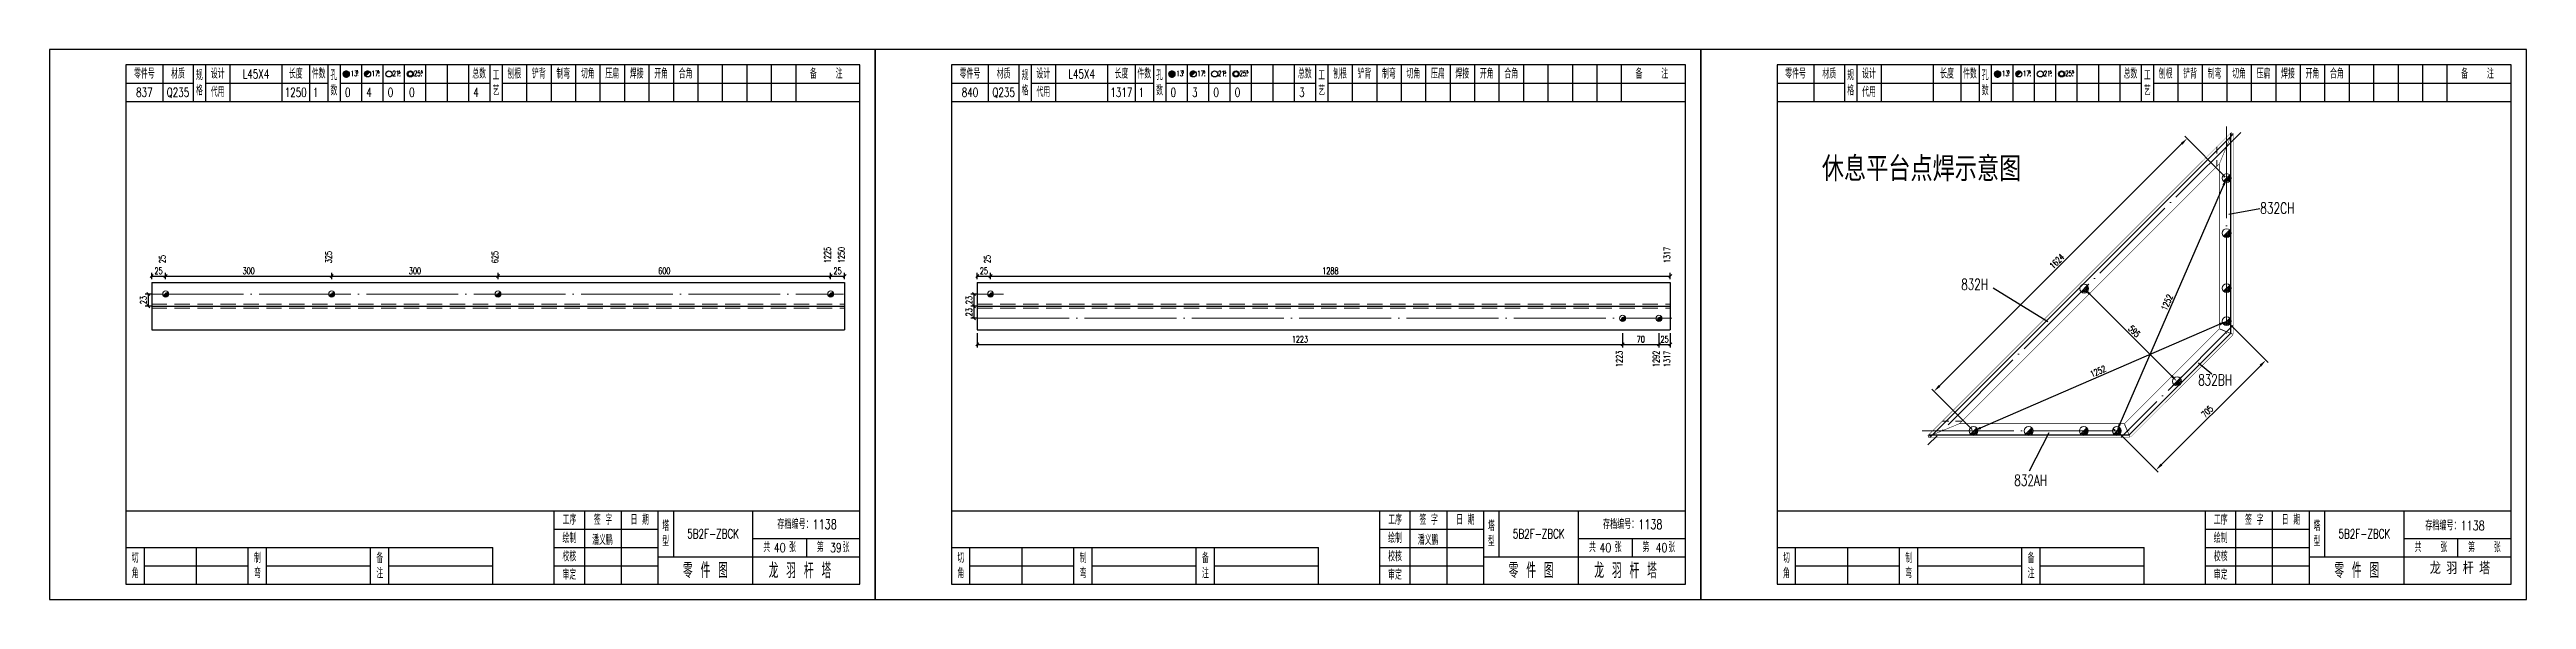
# Model space of a CAD drawing. Header units: millimetres. Extents: x 0 to 30240, y -10896 to -1348.
# Drawn here: x 10260 to 11070, y -6040 to -5860 of the extents above; entities that cross this region are included whole.
import ezdxf
from ezdxf.enums import TextEntityAlignment as Align

# ---------------------------------------------------------------- set-up
doc = ezdxf.new("R2010")
doc.units = ezdxf.units.MM
doc.header["$LTSCALE"] = 20
doc.header["$PDMODE"] = 1
doc.linetypes.add('DASHDOT2X', pattern=[1.75, 1.5, -0.125, 0, -0.125])
doc.linetypes.add('HIDDEN', pattern=[0.375, 0.25, -0.125])
for name, color, linetype, lineweight in [('1', 7, 'Continuous', 25), ('11', 3, 'Continuous', 13), ('2', 1, 'HIDDEN', 13), ('5', 1, 'Continuous', 13), ('7', 2, 'DASHDOT2X', 13)]:
    doc.layers.add(name, color=color, linetype=linetype, lineweight=lineweight)
doc.styles.get("Standard").update_dxf_attribs({"font": 'simplex', "width": 0.7, "bigfont": 'gbhzfs.shx'})
doc.styles.add('SYMBOL_TXT', font='txt.shx', dxfattribs={"width": 0.6})
doc.styles.add('TITLE_TXT', font='simplex.shx', dxfattribs={"width": 0.75, "height": 2.5, "bigfont": 'gbhzfs.shx'})
doc.dimstyles.new('dimStyle3', dxfattribs={"dimtxt": 2.1, "dimasz": 1, "dimexe": 1.05, "dimexo": 0, "dimgap": 0.63, "dimtad": 1, "dimzin": 0, "dimdsep": 46, "dimtxsty": 'standard', "dimblk": 'OBLIQUE', "dimblk1": 'OBLIQUE', "dimblk2": 'OBLIQUE', "dimcen": 0.09, "dimadec": 0, "dimazin": 0, "dimtfac": 1, "dimtdec": 1, "dimtmove": 0, "dimatfit": 3, "dimfxl": 0, "dimtolj": 1, "dimtzin": 0, "dimarcsym": 0})
doc.dimstyles.get("Standard").update_dxf_attribs({"dimtxt": 2.1, "dimasz": 1, "dimexe": 1.05, "dimexo": 0, "dimgap": 0.63, "dimtad": 1, "dimzin": 0, "dimdsep": 46, "dimtxsty": 'standard', "dimblk": 'OBLIQUE', "dimblk1": 'OBLIQUE', "dimblk2": 'OBLIQUE', "dimcen": 0.09, "dimadec": 0, "dimazin": 0, "dimtfac": 1, "dimtdec": 1, "dimtix": 1, "dimtmove": 0, "dimatfit": 3, "dimfxl": 0, "dimtolj": 1, "dimtzin": 0, "dimarcsym": 0})
pattern_1 = [(0, (-3, 0), (0, 0.0125), [])]

msp = doc.modelspace()

# ---------------------------------------------------------------- texts
at = {"style": 'TITLE_TXT', "width": 0.75}
for s, height, p in [('存档编号：1138', 3.0759, (10768.021, -6016.802)), ('存档编号：1138', 3.0759, (11036.928, -6017.211)), ('40', 3, (10496.855, -6024.396)), ('39', 3, (10515.224, -6024.396)), ('潘义鹏', 3, (10707.446, -6021.962)), ('40', 3, (10766.855, -6024.396)), ('40', 3, (10785.224, -6024.396)), ('龙 羽 杆 塔', 5, (10765.166, -6032.902))]:
    msp.add_text(s, height=height, dxfattribs=at).set_placement(p)
at = {"attachment_point": 5, "style": 'TITLE_TXT'}
for s, insert, char_height, width in [('零件号', (10561, -5867.874), 3, 15), ('材质', (10572, -5867.874), 3, 8), ('规格', (10579, -5870.874), 3, 4), ('代用', (10585, -5873.874), 3, 8), ('设计', (10585, -5867.874), 3, 8), ('长度', (10610.5, -5867.874), 3, 8), ('件数', (10618, -5867.874), 3, 6), ('孔数', (10623, -5870.874), 3, 4), ('总数', (10670.5, -5867.874), 3, 7), ('工\\P艺', (10676, -5870.874), 3, 4), ('刨根', (10682, -5867.874), 3, 8), ('铲背', (10690, -5867.874), 3, 8), ('制弯', (10698, -5867.874), 3, 8), ('切角', (10706, -5867.874), 3, 8), ('压扁', (10714, -5867.874), 3, 8), ('焊接', (10722, -5867.874), 3, 8), ('开角', (10730, -5867.874), 3, 8), ('合角', (10738, -5867.874), 3, 8), ('备    注', (10784, -5867.874), 3, 22), ('零件号', (10831, -5867.874), 3, 15), ('材质', (10842, -5867.874), 3, 8), ('规格', (10849, -5870.874), 3, 4), ('代用', (10855, -5873.874), 3, 8), ('设计', (10855, -5867.874), 3, 8), ('长度', (10880.5, -5867.874), 3, 8), ('件数', (10888, -5867.874), 3, 6), ('孔数', (10893, -5870.874), 3, 4), ('总数', (10940.5, -5867.874), 3, 7), ('工\\P艺', (10946, -5870.874), 3, 4), ('刨根', (10952, -5867.874), 3, 8), ('铲背', (10960, -5867.874), 3, 8), ('制弯', (10968, -5867.874), 3, 8), ('切角', (10976, -5867.874), 3, 8), ('压扁', (10984, -5867.874), 3, 8), ('焊接', (10992, -5867.874), 3, 8), ('开角', (11000, -5867.874), 3, 8), ('合角', (11008, -5867.874), 3, 8), ('备    注', (11054, -5867.874), 3, 22), ('{\\fSimSun|b0|i0|c134|p54;休息平台点焊示意图}', (10872.181, -5899.063), 7.08398, 96.02641), ('绘制', (10700, -6019.874), 3, 10), ('工序', (10700, -6013.874), 3, 10), ('签 字', (10711, -6013.874), 3, 12), ('日 期', (10723, -6013.874), 3, 12), ('塔\\P型', (10731.5, -6018.374), 3, 5), ('绘制', (10970, -6019.874), 3, 10), ('工序', (10970, -6013.874), 3, 10), ('签 字', (10981, -6013.874), 3, 12), ('日 期', (10993, -6013.874), 3, 12), ('塔\\P型', (11001.5, -6018.374), 3, 5), ('切\\P角', (10558, -6028.874), 3, 6), ('制\\P弯', (10598, -6028.874), 3, 6), ('备\\P注', (10638, -6028.874), 3, 6), ('校核', (10700, -6025.874), 3, 10), ('共    张', (10768.75, -6022.874), 3, 17.5), ('第    张', (10786.25, -6022.874), 3, 17.5), ('切\\P角', (10828, -6028.874), 3, 6), ('制\\P弯', (10868, -6028.874), 3, 6), ('备\\P注', (10908, -6028.874), 3, 6), ('校核', (10970, -6025.874), 3, 10), ('共    张', (11038.75, -6022.874), 3, 17.5), ('第    张', (11056.25, -6022.874), 3, 17.5), ('审定', (10700, -6031.874), 3, 10), ('零 件 图', (10744.5, -6030.374), 5, 31), ('审定', (10970, -6031.874), 3, 10), ('零 件 图', (11014.5, -6030.374), 5, 31), ('{\\fSimSun|b0|i0|c134|p54;\\H0.7x;龙 羽 杆 塔}', (11048.261, -6029.645), 5, 42.50289)]:
    msp.add_mtext(s, dxfattribs=dict(at, insert=insert, char_height=char_height, width=width))
at = {"layer": '1', "width": 0.7}
for s, p in [('837', (10291, -5873.874)), ('Q235', (10302, -5873.874)), ('L45X4', (10327.5, -5867.874)), ('1250', (10340.5, -5873.874)), ('1', (10347, -5873.874)), ('0', (10357.5, -5873.874)), ('4', (10364.5, -5873.874)), ('0', (10371.5, -5873.874)), ('0', (10378.5, -5873.874)), ('4', (10399.5, -5873.874)), ('840', (10561, -5873.874)), ('Q235', (10572, -5873.874)), ('L45X4', (10597.5, -5867.874)), ('1317', (10610.5, -5873.874)), ('1', (10617, -5873.874)), ('0', (10627.5, -5873.874)), ('3', (10634.5, -5873.874)), ('0', (10641.5, -5873.874)), ('0', (10648.5, -5873.874)), ('3', (10669.5, -5873.874))]:
    msp.add_text(s, height=3, dxfattribs=at).set_placement(p, align=Align.MIDDLE_CENTER)
for s, p in [('25', (10297.931, -5929.804)), ('325', (10352.299, -5929.804)), ('625', (10406.698, -5929.804)), ('1225', (10515.469, -5929.804)), ('1250', (10520, -5929.804)), ('25', (10567.713, -5929.804)), ('1317', (10790, -5929.804))]:
    msp.add_text(s, height=2.1, rotation=90, dxfattribs=at).set_placement(p)
for s, p in [('1223', (10774.374, -5958.469)), ('1292', (10786.452, -5958.469)), ('1317', (10790, -5958.469))]:
    msp.add_text(s, height=2.1, rotation=90, dxfattribs=at).set_placement(p, align=Align.RIGHT)
at = {"layer": '1'}
for s, insert, char_height, width, attachment_point in [('832CH', (10982.964, -5909.996), 3.6029, 10.3435, 1), ('832H', (10885.112, -5934.946), 3.6029, 10.3435, 1), ('832BH', (10962.603, -5966.223), 3.6029, 10.3435, 1), ('832AH', (10902.456, -5999.059), 3.6029, 10.3435, 1), ('5B2F-ZBCK', (10477, -6018.374), 3, 26, 5), ('5B2F-ZBCK', (10747, -6018.374), 3, 26, 5), ('5B2F-ZBCK', (11017, -6018.374), 3, 26, 5)]:
    msp.add_mtext(s, dxfattribs=dict(at, insert=insert, char_height=char_height, width=width, attachment_point=attachment_point))

# ---------------------------------------------------------------- blocks, each defined once
blk = doc.blocks.new('M16')
for p, q in [((-0.71, -0.71), (0.71, 0.71)), ((-0.4, 0), (0.4, 0)), ((0, 0.4), (0, -0.4))]:
    blk.add_line(p, q)
blk.add_circle((0, 0), 1)
for radius in [0.8, 0.6, 0.4, 0.2]:
    blk.add_arc((0, 0), radius, 225, 45)
blk = doc.blocks.new('_Oblique')
at = {"color": 0, "linetype": 'ByBlock', "lineweight": -2}
blk.add_line((-0.5, -0.5), (0.5, 0.5), dxfattribs=at)
blk = doc.blocks.new('M12_HOLE')
h = blk.add_hatch()
h.set_pattern_fill('LINE', scale=0.1, style=0)
h.set_pattern_definition(pattern_1)
h.paths.add_polyline_path([(-5, 0, 1), (-1, 0, 1)])
at = {"color": 7}
blk.add_circle((-3, 0), 2, dxfattribs=at)
at = {"color": 7, "attachment_point": 1, "style": 'SYMBOL_TXT'}
for s, insert, char_height, width in [('13\\f??|b0|i0|c0|p54;.', (-0.1, 2.1), 3.5, 5.707), ('5', (3.7, 2.3), 1.8, 2.931)]:
    blk.add_mtext(s, dxfattribs=dict(at, insert=insert, char_height=char_height, width=width))
blk = doc.blocks.new('M16_HOLE')
h = blk.add_hatch()
h.set_pattern_fill('LINE', scale=0.1, style=0)
h.set_pattern_definition(pattern_1)
h.paths.add_polyline_path([(-1.6, 1.4, 0.668179), (-5, 0, 0.198912), (-4.4, -1.4)])
at = {"color": 7}
blk.add_circle((-3, 0), 2, dxfattribs=at)
at = {"color": 7, "attachment_point": 1, "style": 'SYMBOL_TXT'}
for s, insert, char_height, width in [('17.', (-0.4, 2.1), 3.5, 6.316), ('5', (3.6, 2.3), 1.8, 1.822)]:
    blk.add_mtext(s, dxfattribs=dict(at, insert=insert, char_height=char_height, width=width))
blk = doc.blocks.new('M20_HOLE')
at = {"color": 7}
blk.add_circle((-3, 0), 2, dxfattribs=at)
at = {"color": 7, "attachment_point": 1, "style": 'SYMBOL_TXT'}
for s, insert, char_height, width in [('21.', (-0.7, 2), 3.5, 6.074), ('5', (3.3, 2), 1.8, 1.458)]:
    blk.add_mtext(s, dxfattribs=dict(at, insert=insert, char_height=char_height, width=width))
blk = doc.blocks.new('M24_HOLE')
at = {"color": 7}
for radius in [2, 1.5]:
    blk.add_circle((-3, 0), radius, dxfattribs=at)
at = {"color": 7, "attachment_point": 1, "style": 'SYMBOL_TXT'}
for s, insert, char_height, width in [('25.', (-0.7, 2.1), 3.5, 2.429), ('5', (3.9, 2.3), 1.8, 1.944)]:
    blk.add_mtext(s, dxfattribs=dict(at, insert=insert, char_height=char_height, width=width))
blk = doc.blocks.new('JgCard')
for p, q in [((270, 180), (0, 180)), ((0, 180), (0, 0)), ((270, 0), (270, 180)), ((265, 175), (25, 175)), ((25, 175), (25, 5)), ((37, 175), (37, 163)), ((47, 175), (47, 163)), ((51, 175), (51, 163)), ((59, 175), (59, 163)), ((76, 175), (76, 163)), ((85, 175), (85, 163)), ((91, 175), (91, 163)), ((95, 175), (95, 163)), ((102, 175), (102, 163)), ((109, 175), (109, 163)), ((116, 175), (116, 163)), ((123, 175), (123, 163)), ((130, 175), (130, 163)), ((137, 175), (137, 163)), ((144, 175), (144, 163)), ((148, 175), (148, 163)), ((156, 175), (156, 163)), ((164, 175), (164, 163)), ((172, 175), (172, 163)), ((180, 175), (180, 163)), ((188, 175), (188, 163)), ((196, 175), (196, 163)), ((204, 175), (204, 163)), ((212, 175), (212, 163)), ((220, 175), (220, 163)), ((228, 175), (228, 163)), ((236, 175), (236, 163)), ((244, 175), (244, 163)), ((265, 5), (265, 175)), ((25, 169), (47, 169)), ((25, 163), (265, 163)), ((51, 169), (91, 169)), ((95, 169), (144, 169)), ((148, 169), (265, 169)), ((25, 29), (265, 29)), ((165, 5), (165, 29)), ((175, 5), (175, 29)), ((187, 5), (187, 29)), ((199, 5), (199, 29)), ((204, 29), (204, 14)), ((230, 5), (230, 29)), ((25, 17), (145, 17)), ((31, 5), (31, 17)), ((48, 17), (48, 5)), ((65, 5), (65, 17)), ((71, 5), (71, 17)), ((105, 5), (105, 17)), ((111, 5), (111, 17)), ((145, 5), (145, 17)), ((165, 23), (199, 23)), ((165, 17), (199, 17)), ((230, 20), (265, 20)), ((247.5, 20), (247.5, 14)), ((31, 11), (65, 11)), ((71, 11), (105, 11)), ((111, 11), (145, 11)), ((165, 11), (199, 11)), ((199, 14), (265, 14)), ((0, 0), (270, 0)), ((25, 5), (265, 5))]:
    blk.add_line(p, q)
blk.add_lwpolyline([(96.03, 171.99, -1), (98.03, 171.99, -1)], format="xyb", close=True)
blk.add_point((145, 96))
at = {"xscale": 0.5, "yscale": 0.5, "zscale": 0.5}
for name, p in [('M12_HOLE', (98.53, 171.99)), ('M16_HOLE', (105.5, 172)), ('M20_HOLE', (112.5, 172)), ('M24_HOLE', (119.5, 172))]:
    blk.add_blockref(name, p, dxfattribs=at)
at = {"style": 'TITLE_TXT', "width": 0.75}
for s, height, p in [('存档编号：1138', 3.076, (238.02, 23.07)), ('潘义鹏', 3, (177.45, 17.91)), ('龙 羽 杆 塔', 5, (235.17, 6.97))]:
    blk.add_text(s, height=height, dxfattribs=at).set_placement(p)
at = {"attachment_point": 5, "style": 'TITLE_TXT'}
for s, insert, char_height, width in [('零件号', (31, 172), 3, 15), ('材质', (42, 172), 3, 8), ('规格', (49, 169), 3, 4), ('设计', (55, 172), 3, 8), ('长度', (80.5, 172), 3, 8), ('件数', (88, 172), 3, 6), ('孔数', (93, 169), 3, 4), ('总数', (140.5, 172), 3, 7), ('工\\P艺', (146, 169), 3, 4), ('刨根', (152, 172), 3, 8), ('铲背', (160, 172), 3, 8), ('制弯', (168, 172), 3, 8), ('切角', (176, 172), 3, 8), ('压扁', (184, 172), 3, 8), ('焊接', (192, 172), 3, 8), ('开角', (200, 172), 3, 8), ('合角', (208, 172), 3, 8), ('备    注', (254, 172), 3, 22), ('代用', (55, 166), 3, 8), ('工序', (170, 26), 3, 10), ('签 字', (181, 26), 3, 12), ('日 期', (193, 26), 3, 12), ('塔\\P型', (201.5, 21.5), 3, 5), ('绘制', (170, 20), 3, 10), ('共    张', (238.75, 17), 3, 17.5), ('第    张', (256.25, 17), 3, 17.5), ('切\\P角', (28, 11), 3, 6), ('制\\P弯', (68, 11), 3, 6), ('备\\P注', (108, 11), 3, 6), ('校核', (170, 14), 3, 10), ('审定', (170, 8), 3, 10), ('零 件 图', (214.5, 9.5), 5, 31)]:
    blk.add_mtext(s, dxfattribs=dict(at, insert=insert, char_height=char_height, width=width))
blk = doc.blocks.new('M16X40')
blk.add_line((-0.71, -0.71), (0.71, 0.71))
blk.add_circle((0, 0), 1)
for radius in [0.8, 0.6, 0.4, 0.2]:
    blk.add_arc((0, 0), radius, 225, 45)
blk = doc.blocks.new('M16X50')
blk.add_line((-1, -1), (1, 1))
blk.add_circle((0, 0), 1)
for radius in [0.8, 0.6, 0.4, 0.2]:
    blk.add_arc((0, 0), radius, 225, 45)
blk = doc.blocks.new('*D6990')
at = {"layer": '1', "color": 0, "lineweight": -2}
for p, q in [((10970.96, -5904.24), (10937.03, -5982.41)), ((10971.38, -5901.7), (10970.99, -5901.53)), ((10935.46, -5984.46), (10935.07, -5984.29))]:
    blk.add_line(p, q, dxfattribs=at)
at = {"layer": '1', "color": 0}
for points in [[(10970.58, -5904.08), (10971.34, -5904.41), (10971.95, -5901.95)], [(10936.65, -5982.25), (10937.41, -5982.58), (10936.04, -5984.71)]]:
    blk.add_solid(points, dxfattribs=at)
at = {"layer": 'Defpoints', "color": 0}
for p in [(10971.95, -5901.95), (10936.04, -5984.71), (10936.04, -5984.71)]:
    blk.add_point(p, dxfattribs=at)
at = {"layer": '1', "color": 0, "insert": (10952.45, -5942.66), "char_height": 2.1, "attachment_point": 5, "rotation": 66.5378}
blk.add_mtext('1252', dxfattribs=at)
blk = doc.blocks.new('*D6991')
at = {"layer": '1', "color": 0, "lineweight": -2}
for p, q in [((10891.49, -5983.71), (10969.66, -5949.78)), ((10972.2, -5949.36), (10972.37, -5949.75)), ((10889.45, -5985.28), (10889.62, -5985.67))]:
    blk.add_line(p, q, dxfattribs=at)
at = {"layer": '1', "color": 0}
for points in [[(10969.49, -5949.4), (10969.83, -5950.17), (10971.95, -5948.79)], [(10891.32, -5983.33), (10891.66, -5984.09), (10889.2, -5984.71)]]:
    blk.add_solid(points, dxfattribs=at)
at = {"layer": 'Defpoints', "color": 0}
for p in [(10971.95, -5948.79), (10971.95, -5948.79), (10889.2, -5984.71)]:
    blk.add_point(p, dxfattribs=at)
at = {"layer": '1', "color": 0, "insert": (10929.91, -5965.21), "char_height": 2.1, "attachment_point": 5, "rotation": 23.4622}
blk.add_mtext('1252', dxfattribs=at)
blk = doc.blocks.new('*D6992')
at = {"layer": '1', "color": 0, "lineweight": -2}
for p, q in [((10971.51, -5901.51), (10958.26, -5888.26)), ((10878.02, -5969.99), (10957.24, -5890.77)), ((10888.76, -5984.27), (10875.51, -5971.02))]:
    blk.add_line(p, q, dxfattribs=at)
at = {"layer": '1', "color": 0}
for points in [[(10956.94, -5890.47), (10957.53, -5891.06), (10959, -5889)], [(10877.72, -5969.7), (10878.31, -5970.29), (10876.25, -5971.76)]]:
    blk.add_solid(points, dxfattribs=at)
at = {"layer": 'Defpoints', "color": 0}
for p in [(10959, -5889), (10971.95, -5901.95), (10889.2, -5984.71)]:
    blk.add_point(p, dxfattribs=at)
at = {"layer": '1', "color": 0, "insert": (10916.44, -5929.19), "char_height": 2.1, "attachment_point": 5, "rotation": 45}
blk.add_mtext('1624', dxfattribs=at)
blk = doc.blocks.new('*D6993')
at = {"layer": '1', "color": 0, "lineweight": -2}
for p, q in [((10972.4, -5949.23), (10985.5, -5962.33)), ((10950.6, -5995.74), (10982.99, -5963.36)), ((10936.48, -5985.15), (10949.58, -5998.25))]:
    blk.add_line(p, q, dxfattribs=at)
at = {"layer": '1', "color": 0}
for points in [[(10982.69, -5963.06), (10983.28, -5963.65), (10984.75, -5961.59)], [(10950.31, -5995.45), (10950.9, -5996.04), (10948.84, -5997.51)]]:
    blk.add_solid(points, dxfattribs=at)
at = {"layer": 'Defpoints', "color": 0}
for p in [(10971.95, -5948.79), (10984.75, -5961.59), (10936.04, -5984.71)]:
    blk.add_point(p, dxfattribs=at)
at = {"layer": '1', "color": 0, "insert": (10965.61, -5978.36), "char_height": 2.1, "attachment_point": 5, "rotation": 45}
blk.add_mtext('705', dxfattribs=at)
blk = doc.blocks.new('*D6994')
at = {"layer": '1', "color": 0, "lineweight": -2}
for p, q in [((10925.83, -5937.7), (10926.13, -5937.4)), ((10927.16, -5939.91), (10953.96, -5966.71)), ((10956.17, -5968.03), (10956.47, -5967.73))]:
    blk.add_line(p, q, dxfattribs=at)
at = {"layer": '1', "color": 0}
for points in [[(10927.45, -5939.62), (10926.86, -5940.21), (10925.39, -5938.14)], [(10954.25, -5966.41), (10953.66, -5967), (10955.72, -5968.48)]]:
    blk.add_solid(points, dxfattribs=at)
at = {"layer": 'Defpoints', "color": 0}
for p in [(10925.39, -5938.14), (10955.72, -5968.48), (10955.72, -5968.48)]:
    blk.add_point(p, dxfattribs=at)
at = {"layer": '1', "color": 0, "insert": (10941.75, -5952.12), "char_height": 2.1, "attachment_point": 5, "rotation": 315}
blk.add_mtext('595', dxfattribs=at)

# ---------------------------------------------------------------- dimensions: what is measured, and where the dimension line sits
at = {"layer": '1'}
for p1, p2, distance, text, picture, middle in [((10889.197, -5984.707), (10971.954, -5901.951), 18.313, '1624', '*D6992', (10916.438, -5929.192)), ((10971.954, -5901.951), (10936.035, -5984.707), 0, '1252', '*D6990', (10952.453, -5942.66)), ((10925.391, -5938.143), (10955.725, -5968.477), 0, '595', '*D6994', (10941.746, -5952.122)), ((10889.197, -5984.707), (10971.954, -5948.789), 0, '1252', '*D6991', (10929.907, -5965.207)), ((10936.035, -5984.707), (10971.954, -5948.789), -18.103, '705', '*D6993', (10965.608, -5978.361))]:
    dim = msp.add_aligned_dim(p1=p1, p2=p2, distance=distance, text=text, dimstyle='dimStyle3', override={"dimasz": 2.5, "dimexo": 0.625, "dimzin": 8, "dimcen": 2.5, "dimtdec": 2, "dimtolj": 0, "dimtzin": 8}, dxfattribs=at)
    dim.commit()
    dim.dimension.update_dxf_attribs({"geometry": picture, "text_midpoint": middle})
for base, p1, p2 in [((10292.35, -5939.903), (10293.35, -5943.874), (10293.35, -5939.903)), ((10562.35, -5939.903), (10563.35, -5943.874), (10563.35, -5939.903)), ((10562.35, -5943.874), (10563.35, -5947.846), (10563.35, -5943.874))]:
    msp.add_linear_dim(base=base, p1=p1, p2=p2, angle=90, text='23', dimstyle='standard', dxfattribs=at).render()
at = {"layer": '11'}
for base, p1, p2, text in [((10297.931, -5934.004), (10293.4, -5935.054), (10297.931, -5935.054), '25'), ((10352.303, -5934.004), (10297.931, -5935.054), (10352.303, -5935.054), '300'), ((10406.675, -5934.004), (10352.303, -5935.054), (10406.675, -5935.054), '300'), ((10515.42, -5934.004), (10406.675, -5935.054), (10515.42, -5935.054), '600'), ((10520, -5934.004), (10515.42, -5935.054), (10520, -5935.054), '25'), ((10567.713, -5934.004), (10563.4, -5935.054), (10567.713, -5935.054), '25'), ((10790, -5934.004), (10567.713, -5935.054), (10790, -5935.054), '1288'), ((10774.414, -5956.369), (10563.4, -5952.694), (10774.414, -5952.694), '1223'), ((10786.319, -5956.369), (10774.414, -5952.694), (10786.319, -5952.694), '70'), ((10790, -5956.369), (10786.319, -5952.694), (10790, -5952.694), '25')]:
    msp.add_linear_dim(base=base, p1=p1, p2=p2, text=text, dimstyle='standard', dxfattribs=at).render()

# ---------------------------------------------------------------- linework, layer by layer
for p, q in [((10800, -5859.874), (10530, -5859.874)), ((10530, -5859.874), (10530, -6039.874)), ((10800, -6039.874), (10800, -5859.874)), ((10800, -5859.874), (10800, -6039.874)), ((11070, -5859.874), (10800, -5859.874)), ((11070, -6039.874), (11070, -5859.874)), ((10795, -5864.874), (10555, -5864.874)), ((10555, -5864.874), (10555, -6034.874)), ((10555, -5870.874), (10577, -5870.874)), ((10567, -5864.874), (10567, -5876.874)), ((10577, -5864.874), (10577, -5876.874)), ((10581, -5864.874), (10581, -5876.874)), ((10581, -5870.874), (10621, -5870.874)), ((10589, -5864.874), (10589, -5876.874)), ((10606, -5864.874), (10606, -5876.874)), ((10615, -5864.874), (10615, -5876.874)), ((10621, -5864.874), (10621, -5876.874)), ((10625, -5864.874), (10625, -5876.874)), ((10625, -5870.874), (10674, -5870.874)), ((10632, -5864.874), (10632, -5876.874)), ((10639, -5864.874), (10639, -5876.874)), ((10646, -5864.874), (10646, -5876.874)), ((10653, -5864.874), (10653, -5876.874)), ((10660, -5864.874), (10660, -5876.874)), ((10667, -5864.874), (10667, -5876.874)), ((10674, -5864.874), (10674, -5876.874)), ((10678, -5864.874), (10678, -5876.874)), ((10678, -5870.874), (10795, -5870.874)), ((10686, -5864.874), (10686, -5876.874)), ((10694, -5864.874), (10694, -5876.874)), ((10702, -5864.874), (10702, -5876.874)), ((10710, -5864.874), (10710, -5876.874)), ((10718, -5864.874), (10718, -5876.874)), ((10726, -5864.874), (10726, -5876.874)), ((10734, -5864.874), (10734, -5876.874)), ((10742, -5864.874), (10742, -5876.874)), ((10750, -5864.874), (10750, -5876.874)), ((10758, -5864.874), (10758, -5876.874)), ((10766, -5864.874), (10766, -5876.874)), ((10774, -5864.874), (10774, -5876.874)), ((10795, -6034.874), (10795, -5864.874)), ((10825, -5864.874), (10825, -6034.874)), ((11065, -5864.874), (10825, -5864.874)), ((10825, -5870.874), (10847, -5870.874)), ((10837, -5864.874), (10837, -5876.874)), ((10847, -5864.874), (10847, -5876.874)), ((10851, -5864.874), (10851, -5876.874)), ((10851, -5870.874), (10891, -5870.874)), ((10859, -5864.874), (10859, -5876.874)), ((10876, -5864.874), (10876, -5876.874)), ((10885, -5864.874), (10885, -5876.874)), ((10891, -5864.874), (10891, -5876.874)), ((10895, -5864.874), (10895, -5876.874)), ((10895, -5870.874), (10944, -5870.874)), ((10902, -5864.874), (10902, -5876.874)), ((10909, -5864.874), (10909, -5876.874)), ((10916, -5864.874), (10916, -5876.874)), ((10923, -5864.874), (10923, -5876.874)), ((10930, -5864.874), (10930, -5876.874)), ((10937, -5864.874), (10937, -5876.874)), ((10944, -5864.874), (10944, -5876.874)), ((10948, -5864.874), (10948, -5876.874)), ((10948, -5870.874), (11065, -5870.874)), ((10956, -5864.874), (10956, -5876.874)), ((10964, -5864.874), (10964, -5876.874)), ((10972, -5864.874), (10972, -5876.874)), ((10980, -5864.874), (10980, -5876.874)), ((10988, -5864.874), (10988, -5876.874)), ((10996, -5864.874), (10996, -5876.874)), ((11004, -5864.874), (11004, -5876.874)), ((11012, -5864.874), (11012, -5876.874)), ((11020, -5864.874), (11020, -5876.874)), ((11028, -5864.874), (11028, -5876.874)), ((11036, -5864.874), (11036, -5876.874)), ((11044, -5864.874), (11044, -5876.874)), ((11065, -6034.874), (11065, -5864.874)), ((10555, -5876.874), (10795, -5876.874)), ((10825, -5876.874), (11065, -5876.874)), ((10555, -6010.874), (10795, -6010.874)), ((10695, -6034.874), (10695, -6010.874)), ((10695, -6016.874), (10729, -6016.874)), ((10705, -6034.874), (10705, -6010.874)), ((10717, -6034.874), (10717, -6010.874)), ((10729, -6034.874), (10729, -6010.874)), ((10734, -6010.874), (10734, -6025.874)), ((10760, -6034.874), (10760, -6010.874)), ((10825, -6010.874), (11065, -6010.874)), ((10965, -6034.874), (10965, -6010.874)), ((10965, -6016.874), (10999, -6016.874)), ((10975, -6034.874), (10975, -6010.874)), ((10987, -6034.874), (10987, -6010.874)), ((10999, -6034.874), (10999, -6010.874)), ((11004, -6010.874), (11004, -6025.874)), ((11030, -6034.874), (11030, -6010.874)), ((10555, -6022.874), (10675, -6022.874)), ((10561, -6034.874), (10561, -6022.874)), ((10578, -6022.874), (10578, -6034.874)), ((10595, -6034.874), (10595, -6022.874)), ((10601, -6034.874), (10601, -6022.874)), ((10635, -6034.874), (10635, -6022.874)), ((10641, -6034.874), (10641, -6022.874)), ((10675, -6034.874), (10675, -6022.874)), ((10695, -6022.874), (10729, -6022.874)), ((10729, -6025.874), (10795, -6025.874)), ((10760, -6019.874), (10795, -6019.874)), ((10777.5, -6019.874), (10777.5, -6025.874)), ((10825, -6022.874), (10945, -6022.874)), ((10831, -6034.874), (10831, -6022.874)), ((10848, -6022.874), (10848, -6034.874)), ((10865, -6034.874), (10865, -6022.874)), ((10871, -6034.874), (10871, -6022.874)), ((10905, -6034.874), (10905, -6022.874)), ((10911, -6034.874), (10911, -6022.874)), ((10945, -6034.874), (10945, -6022.874)), ((10965, -6022.874), (10999, -6022.874)), ((10999, -6025.874), (11065, -6025.874)), ((11030, -6019.874), (11065, -6019.874)), ((11047.5, -6019.874), (11047.5, -6025.874)), ((10561, -6028.874), (10595, -6028.874)), ((10601, -6028.874), (10635, -6028.874)), ((10641, -6028.874), (10675, -6028.874)), ((10695, -6028.874), (10729, -6028.874)), ((10831, -6028.874), (10865, -6028.874)), ((10871, -6028.874), (10905, -6028.874)), ((10911, -6028.874), (10945, -6028.874)), ((10965, -6028.874), (10999, -6028.874)), ((10530, -6039.874), (10800, -6039.874)), ((10555, -6034.874), (10795, -6034.874)), ((10800, -6039.874), (11070, -6039.874)), ((10825, -6034.874), (11065, -6034.874))]:
    msp.add_line(p, q)
for points in [[(10626.033, -5867.889, -1), (10628.033, -5867.889, -1)], [(10896.033, -5867.889, -1), (10898.033, -5867.889, -1)]]:
    msp.add_lwpolyline(points, format="xyb", close=True)
msp.add_point((10675, -5943.874))
at = {"layer": '1'}
for p, q in [((10973.848, -5887.846), (10875.092, -5986.601)), ((10973.251, -5887.251), (10973.251, -5952.968)), ((10972.617, -5913.798), (10982.792, -5911.885)), ((10293.4, -5936.104), (10293.4, -5951.644)), ((10293.4, -5936.104), (10520, -5936.104)), ((10520, -5936.104), (10520, -5951.644)), ((10563.4, -5936.104), (10563.4, -5951.644)), ((10563.4, -5936.104), (10790, -5936.104)), ((10790, -5936.104), (10790, -5951.644)), ((10293.4, -5943.874), (10520, -5943.874)), ((10563.4, -5943.874), (10790, -5943.874)), ((10913.446, -5949.018), (10895.638, -5938.033)), ((10293.4, -5951.644), (10520, -5951.644)), ((10563.4, -5951.644), (10790, -5951.644)), ((10973.365, -5952.67), (10939.917, -5986.119)), ((10962.788, -5962.435), (10967.067, -5966.041)), ((10913.808, -5985.291), (10907.416, -5997.835)), ((10874.497, -5986.004), (10940.215, -5986.004))]:
    msp.add_line(p, q, dxfattribs=at)
at = {"layer": '1', "const_width": 0.144}
for points in [[(10874.235, -5986.236), (10973.483, -5886.988)], [(10973.737, -5887.243), (10969.559, -5897.332)], [(10973.755, -5887.251), (10969.576, -5897.339)], [(10973.483, -5886.988), (10973.737, -5887.243)], [(10974.116, -5887.251), (10973.755, -5887.251)], [(10974.116, -5952.968), (10974.116, -5887.251)], [(10884.578, -5982.313), (10969.559, -5897.332)], [(10969.576, -5951.167), (10969.576, -5897.339)], [(10938.577, -5982.262), (10969.508, -5951.33)], [(10940.513, -5986.746), (10973.992, -5953.266)], [(10973.737, -5953.012), (10969.508, -5951.33)], [(10973.755, -5952.968), (10969.576, -5951.167)], [(10973.992, -5953.266), (10973.737, -5953.012)], [(10974.116, -5952.968), (10973.755, -5952.968)], [(10874.49, -5986.491), (10884.578, -5982.313)], [(10874.497, -5986.509), (10884.585, -5982.329)], [(10938.413, -5982.329), (10884.585, -5982.329)], [(10940.215, -5986.509), (10938.413, -5982.329)], [(10940.258, -5986.491), (10938.577, -5982.262)], [(10874.235, -5986.236), (10874.49, -5986.491)], [(10874.497, -5986.869), (10874.497, -5986.509)], [(10940.215, -5986.869), (10874.497, -5986.869)], [(10940.215, -5986.869), (10940.215, -5986.509)], [(10940.513, -5986.746), (10940.258, -5986.491)]]:
    msp.add_lwpolyline(points, dxfattribs=at)
at = {"layer": '2'}
for p, q in [((10973.93, -5887.764), (10973.848, -5887.846)), ((10974.094, -5887.6), (10974.012, -5887.682)), ((10968.711, -5891.76), (10968.711, -5893.9)), ((10968.711, -5896.04), (10968.711, -5898.18)), ((10293.4, -5943.184), (10520, -5943.184)), ((10293.4, -5944.565), (10520, -5944.565)), ((10563.4, -5943.184), (10790, -5943.184)), ((10563.4, -5944.565), (10790, -5944.565)), ((10973.37, -5952.665), (10973.365, -5952.67)), ((10973.381, -5952.655), (10973.376, -5952.66)), ((10881.146, -5981.465), (10879.006, -5981.465)), ((10885.426, -5981.465), (10883.286, -5981.465)), ((10874.928, -5986.765), (10874.846, -5986.847)), ((10875.092, -5986.601), (10875.01, -5986.683)), ((10939.907, -5986.129), (10939.902, -5986.134)), ((10939.917, -5986.119), (10939.912, -5986.124))]:
    msp.add_line(p, q, dxfattribs=at)
at = {"layer": '7'}
for p, q in [((10976.54, -5886.988), (10874.235, -5989.293)), ((10971.954, -5885.089), (10971.954, -5955.13)), ((10293.4, -5939.903), (10519.62, -5939.903)), ((10563.4, -5939.903), (10571.913, -5939.903)), ((10563.4, -5947.846), (10790.519, -5947.846)), ((10973.992, -5950.209), (10937.456, -5986.746)), ((10872.335, -5984.707), (10942.376, -5984.707))]:
    msp.add_line(p, q, dxfattribs=at)

# ---------------------------------------------------------------- block references
at = {"xscale": 0.5, "yscale": 0.5, "zscale": 0.5}
for name, p in [('M12_HOLE', (10628.533, -5867.889)), ('M16_HOLE', (10635.5, -5867.874)), ('M20_HOLE', (10642.5, -5867.874)), ('M24_HOLE', (10649.5, -5867.874)), ('M12_HOLE', (10898.533, -5867.889)), ('M16_HOLE', (10905.5, -5867.874)), ('M20_HOLE', (10912.5, -5867.874)), ('M24_HOLE', (10919.5, -5867.874))]:
    msp.add_blockref(name, p, dxfattribs=at)
at = {"layer": '1'}
msp.add_blockref('JgCard', (10260, -6039.874), dxfattribs=at)
at = {"layer": '5', "xscale": 1.441170586720546, "yscale": 1.441170586720546, "zscale": 1.441170586720706}
for name, p in [('M16X40', (10971.954, -5901.951)), ('M16X40', (10971.954, -5919.965)), ('M16X50', (10925.391, -5938.143)), ('M16X40', (10971.954, -5937.98)), ('M16X40', (10971.954, -5948.789)), ('M16X50', (10955.727, -5968.479)), ('M16X40', (10889.197, -5984.707)), ('M16X40', (10907.212, -5984.707)), ('M16X40', (10925.226, -5984.707)), ('M16X40', (10936.035, -5984.707))]:
    msp.add_blockref(name, p, dxfattribs=at)
at = {"layer": '5'}
for p in [(10297.931, -5939.903), (10352.303, -5939.903), (10406.675, -5939.903), (10515.42, -5939.903), (10567.713, -5939.903), (10774.414, -5947.846), (10786.319, -5947.846)]:
    msp.add_blockref('M16', p, dxfattribs=at)

msp.set_redraw_order([(e.dxf.handle, doc.entitydb.next_handle()) for e in msp.query("TEXT MTEXT ATTDEF DIMENSION ARC_DIMENSION")])  # texts and dimensions are drawn at this point

doc.saveas('drawing.dxf')
